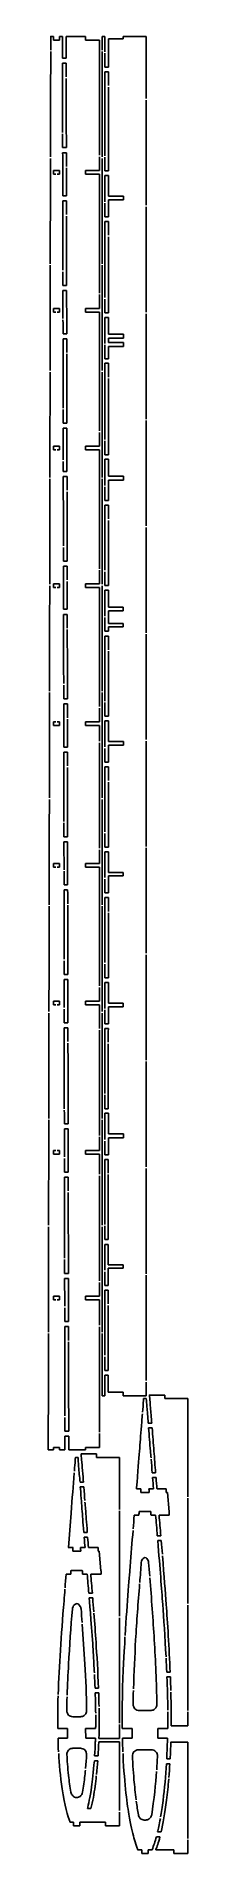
# Model space of a CAD drawing. Header units: millimetres. Extents: x 5 to 96, y -1196 to -5.
import ezdxf

# ---------------------------------------------------------------- set-up
doc = ezdxf.new("R2010")
doc.units = ezdxf.units.MM
doc.layers.get('0').update_dxf_attribs({"linetype": 'CONTINUOUS'})

msp = doc.modelspace()

# ---------------------------------------------------------------- linework, layer by layer
for p, q in [((8.3, -5), (6.4, -5)), ((8.3, -7.5), (8.3, -5)), ((12.2, -7.5), (8.3, -7.5)), ((14.1, -5), (12.2, -5)), ((12.2, -5), (12.2, -7.5)), ((14.1, -19.2), (14.1, -5)), ((29.3, -5), (16.5, -5)), ((16.5, -5), (16.6, -19.2)), ((29.3, -7.5), (29.3, -5)), ((38.3, -7.5), (29.3, -7.5)), ((38.3, -82.9), (38.3, -7.5)), ((40.2, -5), (41.9, -5)), ((41.9, -15.1), (41.9, -5)), ((54, -6.6), (44.2, -6.6)), ((44.2, -6.6), (44.2, -25.1)), ((54, -5), (69.1, -5)), ((54, -5), (54, -6.6)), ((69.1, -45.7), (69.1, -5)), ((16.6, -19.2), (14.1, -19.2)), ((14.1, -22.5), (16.6, -22.5)), ((41.9, -25.1), (41.9, -16.1)), ((44.2, -25.1), (41.9, -25.1)), ((41.9, -28.2), (44.2, -28.2)), ((44.2, -28.2), (44.2, -37.2)), ((44.2, -38.2), (44.2, -93.2)), ((69.1, -115.7), (69.1, -46.7)), ((16.7, -77.9), (14.2, -77.9)), ((14.2, -81.2), (16.7, -81.2)), ((16.7, -81.2), (16.7, -90.2)), ((8.3, -92.9), (12.2, -92.9)), ((8.3, -95.3), (8.3, -92.9)), ((12.2, -92.9), (12.2, -95.3)), ((16.7, -91.2), (16.7, -109.5)), ((29.3, -95.3), (29.3, -92.9)), ((29.3, -92.9), (38.3, -92.9)), ((38.3, -92.9), (38.3, -83.9)), ((44.2, -93.2), (41.9, -93.2)), ((9.7, -95.3), (8.3, -95.3)), ((12.2, -95.3), (10.7, -95.3)), ((38.3, -95.3), (29.3, -95.3)), ((38.3, -173.2), (38.3, -95.3)), ((41.8, -113.3), (41.8, -96.2)), ((41.8, -96.2), (44.3, -96.2)), ((44.3, -96.2), (44.3, -109.7)), ((16.7, -109.5), (14.3, -109.5)), ((14.3, -112.8), (16.7, -112.8)), ((41.8, -123.3), (41.8, -114.3)), ((44.3, -109.7), (54.1, -109.7)), ((54.1, -112.2), (44.3, -112.2)), ((44.3, -112.2), (44.3, -123.3)), ((54.1, -109.7), (54.1, -112.2)), ((69.1, -185.7), (69.1, -116.7)), ((44.3, -123.3), (41.8, -123.3)), ((41.9, -126.3), (44.2, -126.3)), ((16.8, -168.2), (14.4, -168.2)), ((14.4, -171.5), (16.8, -171.5)), ((38.3, -183.2), (38.3, -174.2)), ((8.3, -185.6), (8.3, -183.2)), ((8.3, -183.2), (12.2, -183.2)), ((9.7, -185.6), (8.3, -185.6)), ((12.2, -185.6), (10.7, -185.6)), ((12.2, -183.2), (12.2, -185.6)), ((29.3, -185.6), (29.3, -183.2)), ((29.3, -183.2), (38.3, -183.2)), ((38.3, -185.6), (29.3, -185.6)), ((38.3, -263.5), (38.3, -185.6)), ((41.8, -206.2), (41.8, -189.1)), ((41.8, -189.1), (44.3, -189.1)), ((44.2, -186.1), (41.9, -186.1)), ((44.3, -189.1), (44.3, -200.2)), ((69.1, -255.7), (69.1, -186.7)), ((16.9, -199.8), (14.5, -199.8)), ((44.3, -200.2), (54.1, -200.2)), ((54.1, -200.2), (54.1, -202.7)), ((14.5, -203.1), (16.9, -203.1)), ((41.8, -216.2), (41.8, -207.2)), ((54.1, -202.7), (44.3, -202.7)), ((44.3, -202.7), (44.3, -205.6)), ((44.3, -205.6), (54.1, -205.6)), ((54.1, -208.1), (44.3, -208.1)), ((44.3, -208.1), (44.3, -216.2)), ((54.1, -205.6), (54.1, -208.1)), ((44.3, -216.2), (41.8, -216.2)), ((41.9, -219.2), (44.2, -219.2)), ((17, -258.5), (14.6, -258.5)), ((14.6, -273.4), (14.6, -261.8)), ((14.6, -261.8), (17, -261.8)), ((17, -261.8), (17, -273.4)), ((69.1, -325.7), (69.1, -256.7)), ((8.3, -275.9), (8.3, -273.5)), ((8.3, -273.5), (12.2, -273.5)), ((12.2, -273.5), (12.2, -275.9)), ((14.6, -275.9), (14.6, -273.4)), ((17, -273.4), (17, -275.9)), ((29.3, -275.9), (29.3, -273.5)), ((29.3, -273.5), (38.3, -273.5)), ((38.3, -273.5), (38.3, -264.5)), ((9.7, -275.9), (8.3, -275.9)), ((12.2, -275.9), (10.7, -275.9)), ((14.6, -282.5), (14.6, -275.9)), ((14.6, -290.1), (14.6, -283.5)), ((17, -275.9), (17, -290.1)), ((38.3, -275.9), (29.3, -275.9)), ((38.3, -353.8), (38.3, -275.9)), ((41.8, -299.2), (41.8, -282.1)), ((41.8, -282.1), (44.3, -282.1)), ((44.2, -279.1), (41.9, -279.1)), ((44.3, -282.1), (44.3, -293.2)), ((17, -290.1), (14.6, -290.1)), ((14.6, -293.4), (17.1, -293.4)), ((44.3, -293.2), (54.1, -293.2)), ((54.1, -295.7), (44.3, -295.7)), ((44.3, -295.7), (44.3, -309.2)), ((54.1, -293.2), (54.1, -295.7)), ((41.8, -309.2), (41.8, -300.2)), ((44.3, -309.2), (41.8, -309.2)), ((41.9, -312.2), (44.2, -312.2)), ((69.1, -395.7), (69.1, -326.7)), ((17.2, -348.8), (14.7, -348.8)), ((14.8, -380.4), (14.7, -352.1)), ((14.7, -352.1), (17.2, -352.1)), ((38.3, -363.8), (38.3, -354.8)), ((8.3, -363.8), (12.2, -363.8)), ((8.3, -366.2), (8.3, -363.8)), ((9.7, -366.2), (8.3, -366.2)), ((12.2, -366.2), (10.7, -366.2)), ((12.2, -363.8), (12.2, -366.2)), ((29.3, -366.2), (29.3, -363.8)), ((29.3, -363.8), (38.3, -363.8)), ((38.3, -366.2), (29.3, -366.2)), ((38.3, -444.1), (38.3, -366.2)), ((44.2, -364.8), (41.9, -364.8)), ((41.9, -384.8), (41.9, -367.9)), ((41.9, -367.9), (44.2, -367.9)), ((44.2, -367.9), (44.2, -379)), ((17.2, -380.4), (14.8, -380.4)), ((44.2, -379), (54, -379)), ((54, -379), (54, -381.3)), ((14.8, -383.7), (17.2, -383.7)), ((41.9, -394.8), (41.9, -385.8)), ((54, -381.3), (44.2, -381.3)), ((44.2, -381.3), (44.2, -389.6)), ((44.2, -389.6), (54, -389.6)), ((54, -391.8), (44.2, -391.8)), ((44.2, -391.8), (44.2, -394.8)), ((54, -389.6), (54, -391.8)), ((44.2, -394.8), (41.9, -394.8)), ((41.9, -397.9), (44.2, -397.9)), ((69.1, -465.7), (69.1, -396.7)), ((17.3, -439.1), (14.9, -439.1)), ((14.9, -442.4), (17.3, -442.4)), ((38.3, -454.1), (38.3, -445.1)), ((44.2, -450.5), (41.9, -450.5)), ((8.3, -456.5), (8.3, -454.1)), ((8.3, -454.1), (9.7, -454.1)), ((12.2, -456.5), (8.3, -456.5)), ((10.7, -454.1), (12.2, -454.1)), ((12.2, -454.1), (12.2, -456.5)), ((29.3, -456.5), (29.3, -454.1)), ((29.3, -454.1), (38.3, -454.1)), ((38.3, -456.5), (29.3, -456.5)), ((38.3, -466.9), (38.3, -456.5)), ((41.8, -453.5), (44.3, -453.5)), ((41.8, -470.6), (41.8, -453.5)), ((44.3, -453.5), (44.3, -467)), ((17.4, -470.7), (14.9, -470.7)), ((14.9, -474), (17.4, -474)), ((38.3, -536.9), (38.3, -467.9)), ((41.8, -480.6), (41.8, -471.6)), ((44.3, -467), (54.1, -467)), ((54.1, -469.5), (44.3, -469.5)), ((44.3, -469.5), (44.3, -480.6)), ((54.1, -467), (54.1, -469.5)), ((69.1, -535.7), (69.1, -466.7)), ((44.3, -480.6), (41.8, -480.6)), ((41.9, -483.6), (44.2, -483.6)), ((17.5, -529.4), (15, -529.4)), ((15, -532.7), (17.5, -532.7)), ((17.5, -532.7), (17.5, -561)), ((8.3, -549.3), (8.3, -546.9)), ((8.3, -546.9), (12.2, -546.9)), ((12.2, -546.9), (12.2, -549.3)), ((29.3, -549.3), (29.3, -546.9)), ((29.3, -546.9), (38.3, -546.9)), ((38.3, -546.9), (38.3, -537.9)), ((44.2, -536.2), (41.9, -536.2)), ((41.9, -556.2), (41.9, -539.3)), ((41.9, -539.3), (44.2, -539.3)), ((44.2, -539.3), (44.2, -552.8)), ((69.1, -605.7), (69.1, -536.7)), ((9.7, -549.3), (8.3, -549.3)), ((12.2, -549.3), (10.7, -549.3)), ((38.3, -549.3), (29.3, -549.3)), ((38.3, -627.2), (38.3, -549.3)), ((41.9, -566.2), (41.9, -557.2)), ((44.2, -552.8), (54, -552.8)), ((54, -555.1), (44.2, -555.1)), ((44.2, -555.1), (44.2, -566.2)), ((54, -552.8), (54, -555.1)), ((17.5, -561), (15.1, -561)), ((15.1, -564.3), (17.5, -564.3)), ((44.2, -566.2), (41.9, -566.2)), ((41.9, -569.3), (44.2, -569.3)), ((69.1, -675.7), (69.1, -606.7)), ((17.6, -619.7), (15.2, -619.7)), ((15.2, -623), (17.7, -623)), ((17.7, -623), (17.7, -651.3)), ((38.3, -637.2), (38.3, -628.2)), ((44.2, -621.9), (41.9, -621.9)), ((41.9, -625), (44.2, -625)), ((44.2, -625), (44.2, -638.5)), ((8.3, -637.2), (12.2, -637.2)), ((8.3, -639.6), (8.3, -637.2)), ((9.7, -639.6), (8.3, -639.6)), ((12.2, -639.6), (10.7, -639.6)), ((12.2, -637.2), (12.2, -639.6)), ((29.3, -639.6), (29.3, -637.2)), ((29.3, -637.2), (38.3, -637.2)), ((38.3, -639.6), (29.3, -639.6)), ((38.3, -655.1), (38.3, -639.6)), ((44.2, -638.5), (54, -638.5)), ((54, -640.8), (44.2, -640.8)), ((44.2, -640.8), (44.2, -651.9)), ((54, -638.5), (54, -640.8)), ((17.7, -651.3), (15.3, -651.3)), ((15.3, -654.6), (17.7, -654.6)), ((44.2, -651.9), (41.9, -651.9)), ((38.3, -725.1), (38.3, -656.1)), ((41.9, -655), (44.2, -655)), ((69.1, -745.7), (69.1, -676.7)), ((41.8, -710.6), (44.3, -710.6)), ((44.1, -707.6), (41.9, -707.6)), ((44.3, -710.6), (44.3, -724.1)), ((17.8, -717.6), (15.4, -717.6)), ((15.4, -720.9), (17.8, -720.9)), ((17.8, -720.9), (17.9, -749.2)), ((38.3, -735.1), (38.3, -726.1)), ((44.3, -724.1), (54.1, -724.1)), ((54.1, -724.1), (54.1, -726.6)), ((8.3, -737.5), (8.3, -735.1)), ((8.3, -735.1), (9.7, -735.1)), ((12.2, -737.5), (8.3, -737.5)), ((10.7, -735.1), (12.2, -735.1)), ((12.2, -735.1), (12.2, -737.5)), ((29.3, -737.5), (29.3, -735.1)), ((29.3, -735.1), (38.3, -735.1)), ((38.3, -737.5), (29.3, -737.5)), ((38.3, -750.5), (38.3, -737.5)), ((44.3, -737.8), (41.8, -737.8)), ((54.1, -726.6), (44.3, -726.6)), ((44.3, -726.6), (44.3, -737.8)), ((17.9, -749.2), (15.4, -749.2)), ((41.9, -740.8), (44.1, -740.8)), ((69.1, -815.7), (69.1, -746.7)), ((15.4, -752.5), (17.9, -752.5)), ((38.3, -820.5), (38.3, -751.5)), ((44.1, -793.4), (41.9, -793.4)), ((41.9, -813.4), (41.9, -796.5)), ((41.9, -796.5), (44.1, -796.5)), ((44.1, -796.5), (44.1, -810)), ((18, -815.5), (15.5, -815.5)), ((15.5, -818.8), (18, -818.8)), ((18, -818.8), (18.1, -847.1)), ((38.3, -830.5), (38.3, -821.5)), ((41.9, -823.4), (41.9, -814.4)), ((44.1, -810), (54, -810)), ((54, -812.2), (44.1, -812.2)), ((44.1, -812.2), (44.1, -823.4)), ((54, -810), (54, -812.2)), ((69.1, -885.7), (69.1, -816.7)), ((8.3, -832.9), (8.3, -830.5)), ((8.3, -830.5), (12.2, -830.5)), ((9.7, -832.9), (8.3, -832.9)), ((12.2, -832.9), (10.7, -832.9)), ((12.2, -830.5), (12.2, -832.9)), ((29.3, -832.9), (29.3, -830.5)), ((29.3, -830.5), (38.3, -830.5)), ((38.3, -832.9), (29.3, -832.9)), ((38.3, -849.5), (38.3, -832.9)), ((44.1, -823.4), (41.9, -823.4)), ((41.9, -826.5), (44.1, -826.5)), ((18.1, -847.1), (15.6, -847.1)), ((15.6, -850.4), (18.1, -850.4)), ((38.3, -919.5), (38.3, -850.5)), ((44.1, -879.1), (41.9, -879.1)), ((41.9, -895.7), (41.9, -882.2)), ((41.9, -882.2), (44.1, -882.2)), ((44.1, -882.2), (44.1, -893.3)), ((69.1, -895.7), (69.1, -886.7)), ((40.2, -895.7), (41.9, -895.7)), ((44.1, -893.3), (54, -893.3)), ((54, -893.3), (54, -895.7)), ((54, -895.7), (69.1, -895.7)), ((69.1, -897.6), (67.4, -897.6)), ((71.1, -895.2), (81.3, -895.2)), ((81.3, -897.6), (81.3, -895.2)), ((96.3, -897.6), (81.3, -897.6)), ((96.3, -961.9), (96.3, -897.6)), ((72.6, -913.7), (70.4, -913.7)), ((70.6, -916.8), (72.9, -916.8)), ((18.2, -918.9), (15.7, -918.9)), ((15.7, -931.2), (15.7, -922.2)), ((15.7, -922.2), (18.2, -922.2)), ((18.2, -922.2), (18.2, -931.2)), ((38.3, -929.5), (38.3, -920.5)), ((4.8, -931.2), (8.3, -931.2)), ((8.3, -931.2), (8.3, -929.5)), ((8.3, -929.5), (12.2, -929.5)), ((12.2, -929.5), (12.2, -931.2)), ((12.2, -931.2), (15.7, -931.2)), ((18.2, -931.2), (29.3, -931.2)), ((24.3, -936.2), (22.6, -936.2)), ((26.4, -933.8), (36.5, -933.8)), ((29.3, -931.2), (29.3, -929.5)), ((29.3, -929.5), (38.3, -929.5)), ((36.5, -936.2), (36.5, -933.8)), ((51.5, -936.2), (36.5, -936.2)), ((51.5, -970.2), (51.5, -936.2)), ((27.8, -952.3), (25.6, -952.3)), ((75.2, -946.2), (73, -946.2)), ((73.2, -949.3), (75.5, -949.3)), ((25.8, -955.4), (28.1, -955.4)), ((62.6, -956.6), (65.6, -956.6)), ((65.4, -959), (71, -959)), ((70.8, -956.6), (73.8, -956.6)), ((76.1, -956.6), (82.1, -956.6)), ((82.1, -956.6), (82.1, -959)), ((82.1, -959), (83, -959)), ((83, -959), (84, -971.7)), ((96.3, -1031.9), (96.3, -962.9)), ((51.5, -1040.2), (51.5, -971.2)), ((64.2, -973.9), (61.2, -973.9)), ((72, -971.5), (64.4, -971.5)), ((75.2, -973.9), (72.2, -973.9)), ((84.1, -973.9), (77.5, -973.9)), ((84, -971.7), (84.1, -971.7)), ((84.1, -971.7), (84.1, -973.9)), ((30.4, -985.3), (28.1, -985.3)), ((78.6, -987.4), (76.3, -987.4)), ((17.9, -995.2), (21, -995.2)), ((20.8, -997.6), (26.1, -997.6)), ((25.9, -995.2), (28.9, -995.2)), ((28.4, -988.4), (30.6, -988.4)), ((31.2, -995.2), (37.4, -995.2)), ((37.4, -995.2), (37.4, -997.6)), ((37.4, -997.6), (38.2, -997.6)), ((38.2, -997.6), (39.2, -1010.3)), ((76.6, -990.6), (78.8, -990.6)), ((27.1, -1010.2), (19.7, -1010.2)), ((39.2, -1010.3), (39.4, -1010.3)), ((39.4, -1010.3), (39.4, -1012.5)), ((19.5, -1012.5), (16.5, -1012.5)), ((30.3, -1012.5), (27.3, -1012.5)), ((39.4, -1012.5), (32.6, -1012.5)), ((33.7, -1025.1), (31.4, -1025.1)), ((31.6, -1028.2), (33.9, -1028.2)), ((96.3, -1101.9), (96.3, -1032.9)), ((51.5, -1110.2), (51.5, -1041.2)), ((84.7, -1076.7), (82.5, -1076.7)), ((82.6, -1079.8), (84.9, -1079.8)), ((37.7, -1087.3), (35.5, -1087.3)), ((35.6, -1090.4), (37.9, -1090.4)), ((26, -1106), (20.8, -1106)), ((72.1, -1101.9), (64.4, -1101.9)), ((96.3, -1111.9), (96.3, -1102.9)), ((11, -1113.7), (17.5, -1113.7)), ((17.5, -1113.7), (17.5, -1120.1)), ((29.4, -1120.1), (29.3, -1113.7)), ((29.3, -1113.7), (35.8, -1113.7)), ((51.5, -1120.2), (51.5, -1111.2)), ((53.3, -1113.7), (59.8, -1113.7)), ((59.8, -1113.7), (59.8, -1120.1)), ((76.6, -1120.1), (76.6, -1113.7)), ((76.6, -1113.7), (83.1, -1113.7)), ((85.4, -1111.9), (96.3, -1111.9)), ((17.5, -1120.1), (11.2, -1120.1)), ((20.9, -1126.7), (25.9, -1126.7)), ((35.7, -1120.1), (29.4, -1120.1)), ((51.5, -1122.5), (37.9, -1122.5)), ((38, -1120.2), (51.5, -1120.2)), ((51.5, -1167.5), (51.5, -1122.5)), ((59.8, -1120.1), (53.4, -1120.1)), ((63.9, -1127.7), (72.5, -1127.7)), ((83, -1120.1), (76.6, -1120.1)), ((96.3, -1122.6), (85.2, -1122.6)), ((96.3, -1185.7), (96.3, -1122.6)), ((35, -1134.9), (37.2, -1134.9)), ((37.5, -1131.7), (35.2, -1131.7)), ((82.3, -1136.8), (84.5, -1136.8)), ((84.7, -1133.6), (82.5, -1133.6)), ((32.8, -1166.2), (30.5, -1166.2)), ((19.1, -1175), (21.4, -1175)), ((21.4, -1175), (21.4, -1177.5)), ((25.5, -1177.5), (21.4, -1177.5)), ((25.5, -1177.5), (25.5, -1175)), ((25.5, -1175), (42.4, -1175)), ((42.4, -1175), (42.4, -1177.5)), ((51.5, -1177.5), (42.4, -1177.5)), ((51.5, -1177.5), (51.5, -1168.5)), ((68.7, -1173.7), (67.7, -1173.7)), ((75.7, -1184.8), (78, -1184.8)), ((78.8, -1181.5), (76.5, -1181.5)), ((96.3, -1195.7), (96.3, -1186.7)), ((63.5, -1193.2), (66.1, -1193.2)), ((66.1, -1193.2), (66.1, -1195.7)), ((70.3, -1195.7), (66.1, -1195.7)), ((70.3, -1195.7), (70.3, -1193.2)), ((70.3, -1193.2), (72.9, -1193.2)), ((75.3, -1193.2), (87.1, -1193.2)), ((87.1, -1193.2), (87.1, -1195.7)), ((96.3, -1195.7), (87.1, -1195.7))]:
    msp.add_line(p, q)
for points, knots in [([(6.4, -5), (6.4, -5), (6.4, -5), (6.4, -5), (6.4, -8), (6.4, -11), (6.4, -14)], [0.0449801, 0.0449801, 0.0449801, 0.0449801, 0.0499897, 0.0499897, 0.0499897, 0.9414156, 0.9414156, 0.9414156, 0.9414156]), ([(40.2, -5), (40.2, -5), (40.2, -5.1), (40.2, -5.1), (40.2, -8.1), (40.2, -11), (40.2, -14)], [0.0439874, 0.0439874, 0.0439874, 0.0439874, 0.0499835, 0.0499835, 0.0499835, 0.9382789, 0.9382789, 0.9382789, 0.9382789]), ([(14.2, -67.9), (14.2, -62), (14.2, -56.1), (14.2, -50.2), (14.2, -40.9), (14.2, -31.7), (14.1, -22.5)], [1.005989, 1.005989, 1.005989, 1.005989, 2.775811, 2.775811, 2.775811, 5.547654, 5.547654, 5.547654, 5.547654]), ([(16.6, -32.5), (16.6, -38.4), (16.6, -44.3), (16.6, -50.2), (16.6, -59.4), (16.6, -68.6), (16.7, -77.9)], [1.005989, 1.005989, 1.005989, 1.005989, 2.774303, 2.774303, 2.774303, 5.547654, 5.547654, 5.547654, 5.547654]), ([(14.3, -109.5), (14.3, -104.8), (14.3, -100.1), (14.3, -95.3), (14.3, -90.6), (14.3, -85.9), (14.2, -81.2)], [0.005989, 0.005989, 0.005989, 0.005989, 1.42217, 1.42217, 1.42217, 2.838549, 2.838549, 2.838549, 2.838549]), ([(14.4, -158.2), (14.4, -152.3), (14.4, -146.4), (14.4, -140.5), (14.3, -131.2), (14.3, -122), (14.3, -112.8)], [1.005989, 1.005989, 1.005989, 1.005989, 2.776256, 2.776256, 2.776256, 5.549154, 5.549154, 5.549154, 5.549154]), ([(16.7, -122.8), (16.7, -128.7), (16.8, -134.6), (16.8, -140.5), (16.8, -149.7), (16.8, -158.9), (16.8, -168.2)], [1.005989, 1.005989, 1.005989, 1.005989, 2.775186, 2.775186, 2.775186, 5.547654, 5.547654, 5.547654, 5.547654]), ([(16.8, -171.5), (16.8, -176.2), (16.8, -180.9), (16.9, -185.6), (16.9, -190.4), (16.9, -195.1), (16.9, -199.8)], [0.005989, 0.005989, 0.005989, 0.005989, 1.422107, 1.422107, 1.422107, 2.838549, 2.838549, 2.838549, 2.838549]), ([(14.5, -248.5), (14.5, -242.6), (14.5, -236.7), (14.5, -230.8), (14.5, -221.6), (14.5, -212.3), (14.5, -203.1)], [1.005989, 1.005989, 1.005989, 1.005989, 2.776487, 2.776487, 2.776487, 5.547654, 5.547654, 5.547654, 5.547654]), ([(16.9, -213.1), (16.9, -219), (16.9, -224.9), (16.9, -230.8), (17, -240), (17, -249.3), (17, -258.5)], [1.005989, 1.005989, 1.005989, 1.005989, 2.775721, 2.775721, 2.775721, 5.547654, 5.547654, 5.547654, 5.547654]), ([(14.7, -338.8), (14.7, -332.9), (14.7, -327), (14.7, -321.1), (14.7, -311.9), (14.6, -302.6), (14.6, -293.4)], [1.005989, 1.005989, 1.005989, 1.005989, 2.776591, 2.776591, 2.776591, 5.547654, 5.547654, 5.547654, 5.547654]), ([(17.1, -303.4), (17.1, -309.3), (17.1, -315.2), (17.1, -321.1), (17.1, -330.3), (17.1, -339.6), (17.2, -348.8)], [1.005989, 1.005989, 1.005989, 1.005989, 2.776037, 2.776037, 2.776037, 5.547654, 5.547654, 5.547654, 5.547654]), ([(17.2, -362.1), (17.2, -363.5), (17.2, -364.9), (17.2, -366.2), (17.2, -371), (17.2, -375.7), (17.2, -380.4)], [1.005989, 1.005989, 1.005989, 1.005989, 1.422195, 1.422195, 1.422195, 2.838549, 2.838549, 2.838549, 2.838549]), ([(14.9, -429.1), (14.9, -423.2), (14.8, -417.3), (14.8, -411.4), (14.8, -402.2), (14.8, -392.9), (14.8, -383.7)], [1.00599, 1.00599, 1.00599, 1.00599, 2.776639, 2.776639, 2.776639, 5.547654, 5.547654, 5.547654, 5.547654]), ([(17.2, -393.7), (17.2, -399.6), (17.3, -405.5), (17.3, -411.4), (17.3, -420.6), (17.3, -429.9), (17.3, -439.1)], [1.005989, 1.005989, 1.005989, 1.005989, 2.776295, 2.776295, 2.776295, 5.547654, 5.547654, 5.547654, 5.547654]), ([(5.6, -435), (5.6, -459.3), (5.5, -475), (5.5, -478.7), (5.5, -487.1), (5.5, -495.5), (5.5, -504)], [47.2803, 47.2803, 47.2803, 47.2803, 60.932021, 60.932021, 60.932021, 91.833257, 91.833257, 91.833257, 91.833257]), ([(40.2, -435), (40.2, -441.8), (40.2, -448.4), (40.2, -455), (40.2, -471.4), (40.2, -487.7), (40.2, -504)], [38.786769, 38.786769, 38.786769, 38.786769, 40.666702, 40.666702, 40.666702, 45.309886, 45.309886, 45.309886, 45.309886]), ([(15, -519.4), (15, -513.5), (15, -507.6), (15, -501.7), (15, -492.5), (15, -483.2), (14.9, -474)], [1.00599, 1.00599, 1.00599, 1.00599, 2.776651, 2.776651, 2.776651, 5.547654, 5.547654, 5.547654, 5.547654]), ([(17.4, -484), (17.4, -489.9), (17.4, -495.8), (17.4, -501.7), (17.5, -510.9), (17.5, -520.2), (17.5, -529.4)], [1.005989, 1.005989, 1.005989, 1.005989, 2.77648, 2.77648, 2.77648, 5.547654, 5.547654, 5.547654, 5.547654]), ([(44.2, -493.6), (44.2, -499), (44.2, -504.5), (44.2, -509.9), (44.2, -518.7), (44.2, -527.4), (44.2, -536.2)], [1.006, 1.006, 1.006, 1.006, 2.635306, 2.635306, 2.635306, 5.265429, 5.265429, 5.265429, 5.265429]), ([(5.5, -505), (5.5, -515.1), (5.4, -525.2), (5.4, -535.3), (5.4, -549), (5.4, -561.9), (5.4, -574)], [93.0529, 93.0529, 93.0529, 93.0529, 130.110572, 130.110572, 130.110572, 180.630681, 180.630681, 180.630681, 180.630681]), ([(15.1, -551), (15.1, -549.6), (15.1, -548.2), (15.1, -546.8), (15.1, -542.1), (15.1, -537.4), (15, -532.7)], [1.00599, 1.00599, 1.00599, 1.00599, 1.422255, 1.422255, 1.422255, 2.838549, 2.838549, 2.838549, 2.838549]), ([(41.9, -611.9), (41.9, -606.5), (41.9, -601.1), (41.9, -595.6), (41.9, -586.9), (41.9, -578.1), (41.9, -569.3)], [1.006, 1.006, 1.006, 1.006, 2.634961, 2.634961, 2.634961, 5.265429, 5.265429, 5.265429, 5.265429]), ([(17.6, -574.3), (17.6, -580.2), (17.6, -586.1), (17.6, -592), (17.6, -601.2), (17.6, -610.5), (17.6, -619.7)], [1.005989, 1.005989, 1.005989, 1.005989, 2.776584, 2.776584, 2.776584, 5.547654, 5.547654, 5.547654, 5.547654]), ([(44.2, -579.3), (44.2, -584.8), (44.2, -590.2), (44.2, -595.6), (44.2, -604.4), (44.2, -613.2), (44.2, -621.9)], [1.006, 1.006, 1.006, 1.006, 2.635125, 2.635125, 2.635125, 5.265429, 5.265429, 5.265429, 5.265429]), ([(41.9, -641.9), (41.9, -640.8), (41.9, -639.6), (41.9, -638.5), (41.9, -634), (41.9, -629.5), (41.9, -625)], [1.006, 1.006, 1.006, 1.006, 1.349875, 1.349875, 1.349875, 2.694, 2.694, 2.694, 2.694]), ([(17.7, -664.6), (17.7, -671.8), (17.8, -678.9), (17.8, -686.1), (17.8, -696.6), (17.8, -707.1), (17.8, -717.6)], [1.005989, 1.005989, 1.005989, 1.005989, 3.157195, 3.157195, 3.157195, 6.308954, 6.308954, 6.308954, 6.308954]), ([(41.9, -697.6), (41.9, -692.2), (41.9, -686.8), (41.9, -681.4), (41.9, -672.6), (41.9, -663.8), (41.9, -655)], [1.005614, 1.005614, 1.005614, 1.005614, 2.633283, 2.633283, 2.633283, 5.264568, 5.264568, 5.264568, 5.264568]), ([(44.1, -665), (44.1, -670.5), (44.1, -675.9), (44.1, -681.3), (44.1, -690.1), (44.1, -698.9), (44.1, -707.6)], [1.006001, 1.006001, 1.006001, 1.006001, 2.634733, 2.634733, 2.634733, 5.267511, 5.267511, 5.267511, 5.267511]), ([(41.8, -727.8), (41.8, -726.6), (41.8, -725.4), (41.8, -724.2), (41.8, -719.7), (41.8, -715.2), (41.8, -710.7), (41.8, -710.7), (41.8, -710.7), (41.8, -710.6)], [0.993999, 0.993999, 0.993999, 0.993999, 1.34978, 1.34978, 1.34978, 2.7, 2.7, 2.7, 2.705999, 2.705999, 2.705999, 2.705999]), ([(15.4, -739.2), (15.4, -737.8), (15.4, -736.5), (15.4, -735.1), (15.4, -730.3), (15.4, -725.6), (15.4, -720.9)], [1.00599, 1.00599, 1.00599, 1.00599, 1.422255, 1.422255, 1.422255, 2.838549, 2.838549, 2.838549, 2.838549]), ([(41.8, -737.8), (41.8, -737.7), (41.8, -737.7), (41.8, -737.7), (41.8, -734.7), (41.8, -731.7), (41.8, -728.8)], [-0.0060007, -0.0060007, -0.0060007, -0.0060007, 0, 0, 0, 0.8939993, 0.8939993, 0.8939993, 0.8939993]), ([(41.9, -783.4), (41.9, -777.9), (41.9, -772.5), (41.9, -767.1), (41.9, -759.6), (41.9, -749.7), (41.9, -740.8)], [1.006001, 1.006001, 1.006001, 1.006001, 2.633554, 2.633554, 2.633554, 4.879863, 4.879863, 4.879863, 4.879863]), ([(15.5, -805.5), (15.5, -798.4), (15.5, -791.2), (15.5, -784), (15.5, -773.5), (15.4, -763), (15.4, -752.5)], [1.00599, 1.00599, 1.00599, 1.00599, 3.157238, 3.157238, 3.157238, 6.308953, 6.308953, 6.308953, 6.308953]), ([(44.1, -750.8), (44.1, -756.2), (44.1, -761.6), (44.1, -767), (44.1, -775.8), (44.1, -784.6), (44.1, -793.4)], [1.006001, 1.006001, 1.006001, 1.006001, 2.634096, 2.634096, 2.634096, 5.265429, 5.265429, 5.265429, 5.265429]), ([(17.9, -762.5), (17.9, -769.7), (17.9, -776.9), (17.9, -784), (18, -794.5), (18, -805), (18, -815.5)], [1.005989, 1.005989, 1.005989, 1.005989, 3.157226, 3.157226, 3.157226, 6.308954, 6.308954, 6.308954, 6.308954]), ([(41.9, -869.1), (41.9, -863.6), (41.9, -858.2), (41.9, -852.8), (41.9, -844), (41.9, -835.2), (41.9, -826.5)], [1.006001, 1.006001, 1.006001, 1.006001, 2.633388, 2.633388, 2.633388, 5.265429, 5.265429, 5.265429, 5.265429]), ([(44.1, -836.5), (44.1, -841.9), (44.1, -847.3), (44.1, -852.7), (44.1, -861.5), (44.1, -870.3), (44.1, -879.1)], [1.006001, 1.006001, 1.006001, 1.006001, 2.63389, 2.63389, 2.63389, 5.265429, 5.265429, 5.265429, 5.265429]), ([(4.9, -855), (4.9, -877.8), (4.8, -902.9), (4.8, -931.1), (4.8, -931.2), (4.8, -931.2), (4.8, -931.2)], [596.445314, 596.445314, 596.445314, 596.445314, 670.176526, 670.176526, 670.176526, 670.220313, 670.220313, 670.220313, 670.220313]), ([(15.7, -908.9), (15.7, -900.8), (15.7, -892.7), (15.6, -884.7), (15.6, -873.3), (15.6, -861.8), (15.6, -850.4)], [1.00599, 1.00599, 1.00599, 1.00599, 3.429659, 3.429659, 3.429659, 6.853758, 6.853758, 6.853758, 6.853758]), ([(40.2, -855), (40.2, -868.6), (40.2, -882.1), (40.2, -895.6), (40.2, -895.6), (40.2, -895.7), (40.2, -895.7)], [78.578813, 78.578813, 78.578813, 78.578813, 82.426802, 82.426802, 82.426802, 82.432488, 82.432488, 82.432488, 82.432488]), ([(18.1, -860.4), (18.1, -868.5), (18.1, -876.6), (18.1, -884.7), (18.1, -896.1), (18.2, -907.5), (18.2, -918.9)], [1.005989, 1.005989, 1.005989, 1.005989, 3.429545, 3.429545, 3.429545, 6.853759, 6.853759, 6.853759, 6.853759]), ([(67.4, -897.6), (67.4, -897.6), (67.4, -897.6), (67.3, -897.6), (67.3, -897.8), (67.3, -898.1), (67.3, -898.3), (67, -902.1), (66.9, -903.8), (66.6, -906.5)], [0.2765373, 0.2765373, 0.2765373, 0.2765373, 0.2806434, 0.2806434, 0.2806434, 0.3299287, 0.3299287, 0.3299287, 1.036557, 1.036557, 1.036557, 1.036557]), ([(70.4, -913.7), (70, -909.6), (69.7, -905.6), (69.5, -903.1), (69.3, -900.8), (69.2, -899.1), (69.1, -897.6), (69.1, -897.6), (69.1, -897.6), (69.1, -897.6)], [0.041121, 0.041121, 0.041121, 0.041121, 1.262715, 1.262715, 1.262715, 2.460831, 2.460831, 2.460831, 2.475406, 2.475406, 2.475406, 2.475406]), ([(71.1, -895.2), (71.1, -895.2), (71.1, -895.2), (71.1, -895.2), (71.5, -899.8), (71.6, -900.8), (71.8, -903.7), (72, -906.2), (72.4, -910), (72.6, -913.7)], [0.04469, 0.04469, 0.04469, 0.04469, 0.051542, 0.051542, 0.051542, 1.488442, 1.488442, 1.488442, 2.801036, 2.801036, 2.801036, 2.801036]), ([(66.5, -907.5), (66.4, -908.9), (66.3, -910.5), (66.1, -912.7), (64.9, -927.7), (64.7, -930.7), (63, -952.5), (62.8, -953.9), (62.7, -955.2), (62.6, -956.5), (62.6, -956.5), (62.6, -956.6), (62.6, -956.6)], [1.119447, 1.119447, 1.119447, 1.119447, 1.444692, 1.444692, 1.444692, 3.652674, 3.652674, 3.652674, 3.789389, 3.789389, 3.789389, 3.791677, 3.791677, 3.791677, 3.791677]), ([(72.2, -936.3), (72.1, -934.8), (71.9, -933.4), (71.8, -932), (71.4, -926.9), (71, -921.9), (70.6, -916.8)], [1.098542, 1.098542, 1.098542, 1.098542, 1.529092, 1.529092, 1.529092, 3.049865, 3.049865, 3.049865, 3.049865]), ([(72.9, -916.8), (73.3, -921.9), (73.7, -926.9), (74.1, -932), (74.5, -936.7), (74.8, -941.5), (75.2, -946.2)], [0.044836, 0.044836, 0.044836, 0.044836, 1.570187, 1.570187, 1.570187, 2.996138, 2.996138, 2.996138, 2.996138]), ([(22.6, -936.2), (22.6, -936.2), (22.6, -936.2), (22.6, -936.2), (22.5, -936.8), (22.5, -937.4), (22.4, -938.2), (22.3, -940.3), (22.2, -941.6), (21.9, -945.2)], [0.2166355, 0.2166355, 0.2166355, 0.2166355, 0.2197445, 0.2197445, 0.2197445, 0.3124742, 0.3124742, 0.3124742, 0.5743923, 0.5743923, 0.5743923, 0.5743923]), ([(25.6, -952.3), (25.3, -948.9), (25, -945.5), (24.7, -942.1), (24.5, -939.3), (24.4, -937.6), (24.3, -936.2), (24.3, -936.2), (24.3, -936.2), (24.3, -936.2)], [0.049384, 0.049384, 0.049384, 0.049384, 1.078139, 1.078139, 1.078139, 1.901441, 1.901441, 1.901441, 1.91273, 1.91273, 1.91273, 1.91273]), ([(26.4, -933.8), (26.4, -933.8), (26.4, -933.9), (26.4, -933.9), (26.4, -934.7), (26.5, -936), (26.6, -937.5), (26.9, -940.4), (27, -941.7), (27.2, -944.7), (27.5, -947.5), (27.7, -950.4), (27.8, -952.3)], [0.0310227, 0.0310227, 0.0310227, 0.0310227, 0.0344517, 0.0344517, 0.0344517, 0.1596494, 0.1596494, 0.1596494, 0.398903, 0.398903, 0.398903, 0.6159563, 0.6159563, 0.6159563, 0.6159563]), ([(21.8, -946.2), (21, -955.7), (20.6, -961.9), (19.7, -972.7), (19.2, -979.8), (18.6, -987.4), (18, -995.1), (17.9, -995.2), (17.9, -995.2), (17.9, -995.2)], [0.598283, 0.598283, 0.598283, 0.598283, 1.290191, 1.290191, 1.290191, 1.739105, 1.739105, 1.739105, 1.740365, 1.740365, 1.740365, 1.740365]), ([(73.8, -956.6), (73.8, -956.6), (73.8, -956.5), (73.8, -956.5), (73.6, -954.3), (73.4, -951.9), (73.2, -949.3)], [3.3089934, 3.3089934, 3.3089934, 3.3089934, 3.3135461, 3.3135461, 3.3135461, 3.7757547, 3.7757547, 3.7757547, 3.7757547]), ([(75.5, -949.3), (75.7, -952), (75.9, -954.4), (76, -956.5), (76.1, -956.5), (76.1, -956.6), (76.1, -956.6)], [0.1014587, 0.1014587, 0.1014587, 0.1014587, 0.9345599, 0.9345599, 0.9345599, 0.9417982, 0.9417982, 0.9417982, 0.9417982]), ([(28.1, -985.3), (27.5, -978.2), (27.2, -974.2), (26.9, -969.8), (26.7, -966.9), (26.5, -964), (25.8, -955.4)], [0.126322, 0.126322, 0.126322, 0.126322, 2.360319, 2.360319, 2.360319, 3.853648, 3.853648, 3.853648, 3.853648]), ([(65.6, -956.6), (65.6, -957.4), (65.5, -958.1), (65.5, -958.9), (65.4, -958.9), (65.4, -958.9), (65.4, -959)], [1.4603248, 1.4603248, 1.4603248, 1.4603248, 1.7269752, 1.7269752, 1.7269752, 1.7346147, 1.7346147, 1.7346147, 1.7346147]), ([(71, -959), (71, -958.9), (71, -958.9), (71, -958.9), (70.9, -958.1), (70.8, -957.3), (70.8, -956.7), (70.8, -956.6), (70.8, -956.6), (70.8, -956.6)], [7.4952463, 7.4952463, 7.4952463, 7.4952463, 7.5063679, 7.5063679, 7.5063679, 7.9137767, 7.9137767, 7.9137767, 7.9328102, 7.9328102, 7.9328102, 7.9328102]), ([(28.8, -965.4), (28.9, -967), (29.1, -968.5), (29.2, -969.8), (29.5, -974.1), (29.8, -978.2), (30.4, -985.3)], [1.307561, 1.307561, 1.307561, 1.307561, 2.071649, 2.071649, 2.071649, 4.530804, 4.530804, 4.530804, 4.530804]), ([(61.2, -973.9), (61.2, -973.9), (61.2, -974), (61.2, -974), (60.9, -977.1), (60.7, -980), (60.5, -982.9)], [4.4733354, 4.4733354, 4.4733354, 4.4733354, 4.4757256, 4.4757256, 4.4757256, 4.8795294, 4.8795294, 4.8795294, 4.8795294]), ([(64.4, -971.5), (64.4, -971.6), (64.4, -971.6), (64.4, -971.6), (64.4, -972.3), (64.3, -973.1), (64.2, -973.9)], [2.1191133, 2.1191133, 2.1191133, 2.1191133, 2.1230558, 2.1230558, 2.1230558, 2.2802725, 2.2802725, 2.2802725, 2.2802725]), ([(72.2, -973.9), (72.2, -973.6), (72.1, -973.3), (72.1, -972.9), (72.1, -972.5), (72, -972), (72, -971.6), (72, -971.6), (72, -971.6), (72, -971.5)], [2.211859516, 2.211859516, 2.211859516, 2.211859516, 2.215103017, 2.215103017, 2.215103017, 2.21970419, 2.21970419, 2.21970419, 2.219893266, 2.219893266, 2.219893266, 2.219893266]), ([(76.3, -987.4), (75.9, -982.7), (75.6, -978.2), (75.2, -974), (75.2, -974), (75.2, -973.9), (75.2, -973.9)], [0.151442, 0.151442, 0.151442, 0.151442, 1.615644, 1.615644, 1.615644, 1.621973, 1.621973, 1.621973, 1.621973]), ([(77.5, -973.9), (77.5, -973.9), (77.5, -974), (77.5, -974), (77.8, -978.3), (78.2, -982.9), (78.6, -987.4)], [4.096044, 4.096044, 4.096044, 4.096044, 4.109409, 4.109409, 4.109409, 6.80009, 6.80009, 6.80009, 6.80009]), ([(60.4, -983.9), (59.7, -991.9), (59.1, -999.3), (58.5, -1007.6), (58.2, -1010.7), (56.5, -1031.3), (55.2, -1052.7)], [4.92651, 4.92651, 4.92651, 4.92651, 6.06136, 6.06136, 6.06136, 6.48581, 6.48581, 6.48581, 6.48581]), ([(21, -995.2), (20.9, -995.4), (20.9, -995.6), (20.9, -995.9), (20.9, -996.4), (20.8, -996.9), (20.8, -997.5), (20.8, -997.5), (20.8, -997.6), (20.8, -997.6)], [2.5449518, 2.5449518, 2.5449518, 2.5449518, 2.641039, 2.641039, 2.641039, 2.8494109, 2.8494109, 2.8494109, 2.8569086, 2.8569086, 2.8569086, 2.8569086]), ([(26.1, -997.6), (26.1, -997.6), (26.1, -997.5), (26.1, -997.5), (26, -996.8), (26, -996), (25.9, -995.2)], [3.3839812, 3.3839812, 3.3839812, 3.3839812, 3.3885917, 3.3885917, 3.3885917, 3.5494103, 3.5494103, 3.5494103, 3.5494103]), ([(28.9, -995.2), (28.9, -995.2), (28.9, -995.2), (28.9, -995.1), (28.7, -993.2), (28.6, -991), (28.4, -988.4)], [11.484237, 11.484237, 11.484237, 11.484237, 11.537812, 11.537812, 11.537812, 16.437235, 16.437235, 16.437235, 16.437235]), ([(30.6, -988.4), (30.8, -990.9), (31, -993.1), (31.2, -995.1), (31.2, -995.2), (31.2, -995.2), (31.2, -995.2)], [0.126359, 0.126359, 0.126359, 0.126359, 0.9131863, 0.9131863, 0.9131863, 0.9203018, 0.9203018, 0.9203018, 0.9203018]), ([(82, -1066.7), (81.4, -1054.1), (80.5, -1041.2), (79.9, -1032.5), (79.1, -1022.1), (78.1, -1009.2), (76.6, -990.6)], [1.028949, 1.028949, 1.028949, 1.028949, 4.639783, 4.639783, 4.639783, 8.972961, 8.972961, 8.972961, 8.972961]), ([(19.7, -1010.2), (19.7, -1010.2), (19.7, -1010.2), (19.7, -1010.2), (19.6, -1011), (19.6, -1011.8), (19.5, -1012.5)], [2.7970575, 2.7970575, 2.7970575, 2.7970575, 2.8011025, 2.8011025, 2.8011025, 2.9720898, 2.9720898, 2.9720898, 2.9720898]), ([(27.3, -1012.5), (27.3, -1011.8), (27.2, -1011), (27.1, -1010.2), (27.1, -1010.2), (27.1, -1010.2), (27.1, -1010.2)], [1.71519568, 1.71519568, 1.71519568, 1.71519568, 1.72941919, 1.72941919, 1.72941919, 1.72974141, 1.72974141, 1.72974141, 1.72974141]), ([(65.8, -1004.9), (65.8, -1004.4), (66, -1003.9), (66.2, -1003.5), (66.4, -1003), (66.7, -1002.7), (67.1, -1002.3), (67.4, -1002), (67.8, -1001.8), (68.2, -1001.6)], [0, 0, 0, 0, 0.1565946, 0.1565946, 0.1565946, 0.2992401, 0.2992401, 0.2992401, 0.4393333, 0.4393333, 0.4393333, 0.4393333]), ([(68.2, -1001.6), (68.7, -1001.8), (69.1, -1002.1), (69.5, -1002.4), (69.8, -1002.8), (70.1, -1003.2), (70.3, -1003.6), (70.5, -1004), (70.6, -1004.5), (70.6, -1004.9)], [0.0025061, 0.0025061, 0.0025061, 0.0025061, 0.1561644, 0.1561644, 0.1561644, 0.2989773, 0.2989773, 0.2989773, 0.4418228, 0.4418228, 0.4418228, 0.4418228]), ([(79.7, -1000.5), (80.8, -1014.2), (81.5, -1024.1), (82.1, -1032.5), (83, -1043.6), (84.1, -1061.3), (84.7, -1076.7)], [1.234169, 1.234169, 1.234169, 1.234169, 5.978142, 5.978142, 5.978142, 12.178807, 12.178807, 12.178807, 12.178807]), ([(15.7, -1022.5), (15.5, -1025.1), (15.3, -1027.6), (15.1, -1030), (13.2, -1053.7), (11.9, -1072), (11.3, -1091.4)], [2.282201, 2.282201, 2.282201, 2.282201, 2.443718, 2.443718, 2.443718, 4.043162, 4.043162, 4.043162, 4.043162]), ([(16.5, -1012.5), (16.5, -1012.6), (16.5, -1012.6), (16.5, -1012.6), (16.3, -1015.6), (16, -1018.6), (15.8, -1021.5)], [2.0790484, 2.0790484, 2.0790484, 2.0790484, 2.0801441, 2.0801441, 2.0801441, 2.2613487, 2.2613487, 2.2613487, 2.2613487]), ([(31.4, -1025.1), (31, -1020.8), (30.6, -1016.1), (30.4, -1012.6), (30.4, -1012.6), (30.4, -1012.6), (30.3, -1012.5)], [0.178597, 0.178597, 0.178597, 0.178597, 1.441757, 1.441757, 1.441757, 1.448278, 1.448278, 1.448278, 1.448278]), ([(32.6, -1012.5), (32.6, -1012.6), (32.6, -1012.6), (32.6, -1012.6), (32.9, -1016.2), (33.3, -1020.8), (33.7, -1025.1)], [2.7155189, 2.7155189, 2.7155189, 2.7155189, 2.7171046, 2.7171046, 2.7171046, 2.9788555, 2.9788555, 2.9788555, 2.9788555]), ([(60.7, -1087.8), (61, -1077.1), (61.5, -1066.1), (62.1, -1055.7), (62.8, -1043.7), (63.7, -1031.2), (64.7, -1019)], [1.384836, 1.384836, 1.384836, 1.384836, 4.500056, 4.500056, 4.500056, 8.099631, 8.099631, 8.099631, 8.099631]), ([(71.4, -1014.9), (72.5, -1028.4), (73.5, -1042.4), (74.3, -1055.7), (75.1, -1069.3), (75.8, -1084), (76, -1097.8)], [1.314441, 1.314441, 1.314441, 1.314441, 5.240112, 5.240112, 5.240112, 9.252974, 9.252974, 9.252974, 9.252974]), ([(17.1, -1091.9), (17.4, -1085.1), (17.7, -1078.2), (18.1, -1071.6), (18.7, -1059.7), (19.6, -1047.2), (20.6, -1035.3)], [1.384192, 1.384192, 1.384192, 1.384192, 3.371914, 3.371914, 3.371914, 6.964998, 6.964998, 6.964998, 6.964998]), ([(20.6, -1035.3), (20.6, -1034.8), (20.8, -1034.3), (21, -1033.9), (21.2, -1033.4), (21.5, -1033), (21.9, -1032.7), (22.1, -1032.5), (22.4, -1032.3), (22.6, -1032.2), (22.9, -1032), (23.2, -1031.9), (23.4, -1031.9)], [0, 0, 0, 0, 0.1565994, 0.1565994, 0.1565994, 0.3130595, 0.3130595, 0.3130595, 0.4016414, 0.4016414, 0.4016414, 0.4885145, 0.4885145, 0.4885145, 0.4885145]), ([(23.4, -1031.9), (23.9, -1032), (24.4, -1032.2), (24.8, -1032.5), (25.2, -1032.8), (25.5, -1033.2), (25.8, -1033.7), (25.9, -1033.9), (26, -1034.2), (26.1, -1034.5), (26.2, -1034.8), (26.3, -1035), (26.3, -1035.3)], [0.001692, 0.001692, 0.001692, 0.001692, 0.1561261, 0.1561261, 0.1561261, 0.3124072, 0.3124072, 0.3124072, 0.4012921, 0.4012921, 0.4012921, 0.4901873, 0.4901873, 0.4901873, 0.4901873]), ([(35, -1077.3), (34.8, -1073.3), (34.6, -1069.2), (34.3, -1063.8), (33.3, -1049.1), (32.1, -1033.7), (31.6, -1028.2)], [1.201364, 1.201364, 1.201364, 1.201364, 2.615335, 2.615335, 2.615335, 6.460685, 6.460685, 6.460685, 6.460685]), ([(27.1, -1045.3), (27.7, -1054.1), (28.3, -1063), (28.8, -1071.6), (29.4, -1081.4), (29.8, -1091.9), (29.9, -1101.9)], [1.329233, 1.329233, 1.329233, 1.329233, 3.876959, 3.876959, 3.876959, 6.781636, 6.781636, 6.781636, 6.781636]), ([(34.7, -1038.2), (35.2, -1044.6), (35.7, -1051), (36.1, -1057.2), (36.6, -1065.2), (37.4, -1076.7), (37.7, -1087.3)], [1.177074, 1.177074, 1.177074, 1.177074, 3.109959, 3.109959, 3.109959, 5.601481, 5.601481, 5.601481, 5.601481]), ([(55.1, -1053.7), (55, -1055.2), (55, -1056.7), (54.9, -1058.3), (54.6, -1063), (53.8, -1076.1), (53.4, -1092.8), (53.3, -1096.9), (53.1, -1104.4), (53.3, -1113.7), (53.3, -1113.7), (53.3, -1113.7), (53.3, -1113.7)], [6.4924093, 6.4924093, 6.4924093, 6.4924093, 6.5227227, 6.5227227, 6.5227227, 6.6158313, 6.6158313, 6.6158313, 6.6387809, 6.6387809, 6.6387809, 6.6388295, 6.6388295, 6.6388295, 6.6388295]), ([(11.2, -1092.4), (11, -1099.6), (10.9, -1105.9), (11, -1113.6), (11, -1113.7), (11, -1113.7), (11, -1113.7)], [4.0707952, 4.0707952, 4.0707952, 4.0707952, 4.6757412, 4.6757412, 4.6757412, 4.677283, 4.677283, 4.677283, 4.677283]), ([(85.2, -1089.8), (85.3, -1095.2), (85.4, -1100.5), (85.4, -1105.8), (85.5, -1107.7), (85.4, -1109.8), (85.4, -1111.8), (85.4, -1111.9), (85.4, -1111.9), (85.4, -1111.9)], [1.272702, 1.272702, 1.272702, 1.272702, 2.871511, 2.871511, 2.871511, 3.463529, 3.463529, 3.463529, 3.469322, 3.469322, 3.469322, 3.469322]), ([(20.8, -1106), (20.3, -1106), (19.8, -1105.9), (19.4, -1105.7), (18.9, -1105.5), (18.5, -1105.2), (18.1, -1104.9), (17.8, -1104.5), (17.5, -1104.1), (17.3, -1103.6), (17.1, -1103.3), (17.1, -1103), (17, -1102.8), (16.9, -1102.5), (16.9, -1102.2), (16.9, -1101.9)], [0, 0, 0, 0, 0.1533354, 0.1533354, 0.1533354, 0.30805, 0.30805, 0.30805, 0.4658879, 0.4658879, 0.4658879, 0.5533293, 0.5533293, 0.5533293, 0.640932, 0.640932, 0.640932, 0.640932]), ([(29.9, -1101.9), (30, -1102.4), (29.9, -1103), (29.7, -1103.5), (29.5, -1104), (29.2, -1104.4), (28.8, -1104.8), (28.5, -1105.2), (28, -1105.4), (27.6, -1105.7), (27.3, -1105.8), (27.1, -1105.8), (26.8, -1105.9), (26.5, -1105.9), (26.3, -1106), (26, -1106)], [0, 0, 0, 0, 0.1623871, 0.1623871, 0.1623871, 0.3229096, 0.3229096, 0.3229096, 0.4800582, 0.4800582, 0.4800582, 0.5607916, 0.5607916, 0.5607916, 0.6414218, 0.6414218, 0.6414218, 0.6414218]), ([(35.8, -1113.7), (35.8, -1113.7), (35.8, -1113.7), (35.8, -1113.6), (35.9, -1112.8), (35.9, -1112), (35.9, -1111.2), (35.9, -1109), (35.9, -1106.8), (35.9, -1104.7)], [2.257104, 2.257104, 2.257104, 2.257104, 2.266065, 2.266065, 2.266065, 2.651498, 2.651498, 2.651498, 3.740632, 3.740632, 3.740632, 3.740632]), ([(38.1, -1100.4), (38.2, -1104), (38.2, -1107.5), (38.2, -1111.1), (38.1, -1114), (38.1, -1117.3), (38, -1120.1), (38, -1120.2), (38, -1120.2), (38, -1120.2)], [1.078759, 1.078759, 1.078759, 1.078759, 2.145614, 2.145614, 2.145614, 2.986034, 2.986034, 2.986034, 2.992163, 2.992163, 2.992163, 2.992163]), ([(64.4, -1101.9), (63.9, -1101.9), (63.4, -1101.8), (62.9, -1101.6), (62.4, -1101.4), (62, -1101.2), (61.6, -1100.8), (61.3, -1100.4), (61, -1100), (60.8, -1099.5), (60.6, -1099.3), (60.6, -1099), (60.5, -1098.7), (60.4, -1098.4), (60.4, -1098.1), (60.4, -1097.8)], [0, 0, 0, 0, 0.1533353, 0.1533353, 0.1533353, 0.3080488, 0.3080488, 0.3080488, 0.4658852, 0.4658852, 0.4658852, 0.5537443, 0.5537443, 0.5537443, 0.6417657, 0.6417657, 0.6417657, 0.6417657]), ([(76, -1097.8), (76, -1098.4), (75.9, -1098.9), (75.7, -1099.4), (75.5, -1099.9), (75.2, -1100.3), (74.9, -1100.7), (74.5, -1101.1), (74.1, -1101.4), (73.6, -1101.6), (73.4, -1101.7), (73.1, -1101.8), (72.8, -1101.8), (72.6, -1101.9), (72.3, -1101.9), (72.1, -1101.9)], [0, 0, 0, 0, 0.1623897, 0.1623897, 0.1623897, 0.3229256, 0.3229256, 0.3229256, 0.4800902, 0.4800902, 0.4800902, 0.5612254, 0.5612254, 0.5612254, 0.6422559, 0.6422559, 0.6422559, 0.6422559]), ([(83.1, -1111.8), (83.2, -1109.8), (83.2, -1107.7), (83.2, -1105.8), (83.2, -1104.8), (83.2, -1103.8), (83.2, -1102.8)], [2.058806, 2.058806, 2.058806, 2.058806, 2.644382, 2.644382, 2.644382, 2.942925, 2.942925, 2.942925, 2.942925]), ([(83.1, -1113.7), (83.1, -1113.7), (83.1, -1113.7), (83.1, -1113.7), (83.1, -1113.1), (83.1, -1112.4), (83.1, -1111.8)], [1.8832431, 1.8832431, 1.8832431, 1.8832431, 1.8886986, 1.8886986, 1.8886986, 2.058806, 2.058806, 2.058806, 2.058806]), ([(11.2, -1120.1), (11.2, -1120.1), (11.2, -1120.1), (11.2, -1120.2), (11.2, -1122.6), (11.3, -1125.6), (11.5, -1129.1)], [4.8272969, 4.8272969, 4.8272969, 4.8272969, 4.8284524, 4.8284524, 4.8284524, 4.9661918, 4.9661918, 4.9661918, 4.9661918]), ([(11.6, -1130.1), (12, -1136.9), (12.7, -1145.1), (13.9, -1153.2), (15.5, -1164.4), (17.5, -1171.1), (19.1, -1175), (19.1, -1175), (19.1, -1175), (19.1, -1175)], [4.9794047, 4.9794047, 4.9794047, 4.9794047, 5.2476729, 5.2476729, 5.2476729, 5.6185349, 5.6185349, 5.6185349, 5.6197368, 5.6197368, 5.6197368, 5.6197368]), ([(17, -1131), (16.9, -1130.4), (17, -1129.9), (17.2, -1129.4), (17.4, -1128.9), (17.6, -1128.4), (18, -1128), (18.3, -1127.6), (18.7, -1127.3), (19.2, -1127.1), (19.5, -1126.9), (19.8, -1126.9), (20, -1126.8), (20.3, -1126.7), (20.6, -1126.7), (20.9, -1126.7)], [0, 0, 0, 0, 0.164369, 0.164369, 0.164369, 0.3273589, 0.3273589, 0.3273589, 0.4862705, 0.4862705, 0.4862705, 0.57599, 0.57599, 0.57599, 0.6654517, 0.6654517, 0.6654517, 0.6654517]), ([(19.6, -1155.5), (19, -1151.9), (18.5, -1148.2), (18.1, -1144.6), (17.5, -1139.3), (17.2, -1134.5), (17, -1131)], [0.349564, 0.349564, 0.349564, 0.349564, 1.426076, 1.426076, 1.426076, 3.020832, 3.020832, 3.020832, 3.020832]), ([(25.9, -1126.7), (26.4, -1126.7), (26.9, -1126.8), (27.4, -1127), (27.9, -1127.2), (28.3, -1127.4), (28.7, -1127.8), (29, -1128.2), (29.3, -1128.6), (29.6, -1129.1), (29.7, -1129.4), (29.8, -1129.7), (29.8, -1130), (29.9, -1130.3), (29.9, -1130.7), (29.9, -1131)], [0, 0, 0, 0, 0.1525629, 0.1525629, 0.1525629, 0.3075145, 0.3075145, 0.3075145, 0.4667594, 0.4667594, 0.4667594, 0.5657091, 0.5657091, 0.5657091, 0.6648082, 0.6648082, 0.6648082, 0.6648082]), ([(35.6, -1122.6), (35.7, -1121.8), (35.7, -1120.9), (35.7, -1120.2), (35.7, -1120.1), (35.7, -1120.1), (35.7, -1120.1)], [1.055671, 1.055671, 1.055671, 1.055671, 1.3597367, 1.3597367, 1.3597367, 1.3676405, 1.3676405, 1.3676405, 1.3676405]), ([(37.9, -1122.5), (37.9, -1122.6), (37.9, -1122.6), (37.9, -1122.6), (37.8, -1125.6), (37.6, -1128.8), (37.5, -1131.7)], [3.2344027, 3.2344027, 3.2344027, 3.2344027, 3.2404977, 3.2404977, 3.2404977, 4.2010953, 4.2010953, 4.2010953, 4.2010953]), ([(53.4, -1120.1), (53.4, -1120.1), (53.4, -1120.2), (53.4, -1120.2), (53.5, -1123), (53.6, -1126), (53.7, -1129.1)], [6.643876542, 6.643876542, 6.643876542, 6.643876542, 6.643923405, 6.643923405, 6.643923405, 6.65046635, 6.65046635, 6.65046635, 6.65046635]), ([(53.8, -1130.1), (53.9, -1131.6), (53.9, -1133.2), (54, -1134.8), (55.1, -1154), (56.9, -1166), (58.1, -1172.5), (59.2, -1178.9), (60.4, -1183.5), (61.3, -1186.6), (61.8, -1188.5), (62.4, -1190.3), (63.1, -1192.2), (63.3, -1192.5), (63.4, -1192.8), (63.5, -1193.2), (63.5, -1193.2), (63.5, -1193.2), (63.5, -1193.2)], [6.6511719, 6.6511719, 6.6511719, 6.6511719, 6.654406, 6.654406, 6.654406, 6.6940766, 6.6940766, 6.6940766, 6.7332076, 6.7332076, 6.7332076, 6.7566976, 6.7566976, 6.7566976, 6.7607181, 6.7607181, 6.7607181, 6.7608712, 6.7608712, 6.7608712, 6.7608712]), ([(60, -1132), (59.9, -1131.4), (60, -1130.9), (60.2, -1130.4), (60.4, -1129.9), (60.7, -1129.4), (61, -1129), (61.4, -1128.6), (61.8, -1128.3), (62.3, -1128.1), (62.5, -1127.9), (62.8, -1127.8), (63.1, -1127.8), (63.3, -1127.7), (63.6, -1127.7), (63.9, -1127.7)], [0, 0, 0, 0, 0.1643794, 0.1643794, 0.1643794, 0.3272813, 0.3272813, 0.3272813, 0.4860623, 0.4860623, 0.4860623, 0.5737072, 0.5737072, 0.5737072, 0.6611101, 0.6611101, 0.6611101, 0.6611101]), ([(72.5, -1127.7), (73, -1127.7), (73.5, -1127.8), (74, -1128), (74.4, -1128.2), (74.9, -1128.5), (75.2, -1128.8), (75.6, -1129.2), (75.9, -1129.6), (76.1, -1130.1), (76.2, -1130.4), (76.3, -1130.7), (76.4, -1131), (76.4, -1131.3), (76.5, -1131.6), (76.4, -1132)], [0, 0, 0, 0, 0.1525618, 0.1525618, 0.1525618, 0.307508, 0.307508, 0.307508, 0.4667462, 0.4667462, 0.4667462, 0.5635317, 0.5635317, 0.5635317, 0.6604676, 0.6604676, 0.6604676, 0.6604676]), ([(82.9, -1122.6), (82.9, -1121.8), (83, -1121), (83, -1120.2), (83, -1120.2), (83, -1120.1), (83, -1120.1)], [1.0748591, 1.0748591, 1.0748591, 1.0748591, 1.2958023, 1.2958023, 1.2958023, 1.3013696, 1.3013696, 1.3013696, 1.3013696]), ([(85.2, -1122.6), (85.2, -1122.6), (85.2, -1122.6), (85.2, -1122.6), (85.1, -1126.4), (84.9, -1130.2), (84.7, -1133.6)], [4.472596, 4.472596, 4.472596, 4.472596, 4.47809, 4.47809, 4.47809, 5.561722, 5.561722, 5.561722, 5.561722]), ([(29.1, -1141), (29, -1142.1), (28.9, -1143.4), (28.8, -1144.6), (28.4, -1148.2), (27.9, -1151.9), (27.3, -1155.5)], [0.8369179, 0.8369179, 0.8369179, 0.8369179, 0.9927124, 0.9927124, 0.9927124, 1.4390913, 1.4390913, 1.4390913, 1.4390913]), ([(30.5, -1166.2), (31.1, -1163.7), (32.2, -1158.9), (33.2, -1151.9), (33.7, -1148.2), (34.4, -1142.3), (35, -1134.9)], [0.011328, 0.011328, 0.011328, 0.011328, 0.764182, 0.764182, 0.764182, 1.159783, 1.159783, 1.159783, 1.159783]), ([(62.4, -1160.4), (62.1, -1158.2), (61.9, -1156), (61.6, -1153.8), (61.4, -1151.6), (61.2, -1149.3), (61, -1147.3), (61, -1146.5), (60.9, -1145.7), (60.8, -1144.9), (60.6, -1142.1), (60.4, -1139.3), (60.2, -1136.2), (60.1, -1134.9), (60.1, -1133.4), (60, -1132), (60, -1132), (60, -1132), (60, -1132)], [1.320326, 1.320326, 1.320326, 1.320326, 1.969198, 1.969198, 1.969198, 2.621439, 2.621439, 2.621439, 2.885116, 2.885116, 2.885116, 3.794991, 3.794991, 3.794991, 4.155604, 4.155604, 4.155604, 4.162439, 4.162439, 4.162439, 4.162439]), ([(76.4, -1132), (76.4, -1132.1), (76.4, -1132.3), (76.4, -1132.5), (76.3, -1134.6), (76.1, -1137.5), (75.9, -1140.9)], [0.4074215, 0.4074215, 0.4074215, 0.4074215, 0.4511588, 0.4511588, 0.4511588, 0.9087661, 0.9087661, 0.9087661, 0.9087661]), ([(78.5, -1171.7), (79, -1168.7), (79.5, -1165.1), (80.1, -1160.9), (81.1, -1153), (81.8, -1144.7), (82.3, -1136.8)], [0.6411, 0.6411, 0.6411, 0.6411, 1.059389, 1.059389, 1.059389, 1.849812, 1.849812, 1.849812, 1.849812]), ([(36.3, -1144.8), (36.1, -1147.1), (35.8, -1149.4), (35.5, -1151.6), (34.8, -1156.5), (34, -1161.3), (32.8, -1166.2)], [1.011491, 1.011491, 1.011491, 1.011491, 1.656756, 1.656756, 1.656756, 3.083088, 3.083088, 3.083088, 3.083088]), ([(83.8, -1146.8), (83.4, -1151.5), (82.9, -1156.1), (82.4, -1160.6), (81.3, -1169.4), (80.1, -1176), (78.8, -1181.5)], [1.04259, 1.04259, 1.04259, 1.04259, 2.454796, 2.454796, 2.454796, 5.186464, 5.186464, 5.186464, 5.186464]), ([(23.4, -1158.9), (22.9, -1158.9), (22.5, -1158.8), (22, -1158.6), (21.6, -1158.4), (21.1, -1158.2), (20.8, -1157.8), (20.5, -1157.5), (20.2, -1157.1), (20, -1156.7), (19.8, -1156.4), (19.6, -1155.9), (19.6, -1155.5)], [0.001706, 0.001706, 0.001706, 0.001706, 0.149589, 0.149589, 0.149589, 0.3026014, 0.3026014, 0.3026014, 0.4366842, 0.4366842, 0.4366842, 0.5722954, 0.5722954, 0.5722954, 0.5722954]), ([(27.3, -1155.5), (27.2, -1156), (27, -1156.6), (26.7, -1157), (26.4, -1157.5), (26.1, -1157.9), (25.6, -1158.2), (25.3, -1158.4), (24.9, -1158.6), (24.6, -1158.7), (24.2, -1158.8), (23.8, -1158.9), (23.4, -1158.9)], [0, 0, 0, 0, 0.1697421, 0.1697421, 0.1697421, 0.3329451, 0.3329451, 0.3329451, 0.4535246, 0.4535246, 0.4535246, 0.5715876, 0.5715876, 0.5715876, 0.5715876]), ([(67.7, -1173.7), (67.3, -1173.7), (66.8, -1173.6), (66.3, -1173.4), (65.8, -1173.2), (65.4, -1172.9), (65.1, -1172.6), (64.7, -1172.3), (64.5, -1171.9), (64.3, -1171.5), (64.1, -1171.1), (63.9, -1170.7), (63.9, -1170.3)], [0, 0, 0, 0, 0.149589, 0.149589, 0.149589, 0.3026018, 0.3026018, 0.3026018, 0.4357304, 0.4357304, 0.4357304, 0.5703712, 0.5703712, 0.5703712, 0.5703712]), ([(72.6, -1170.3), (72.5, -1170.8), (72.3, -1171.4), (72, -1171.8), (71.7, -1172.3), (71.3, -1172.7), (70.9, -1173), (70.5, -1173.2), (70.2, -1173.4), (69.8, -1173.5), (69.4, -1173.6), (69.1, -1173.7), (68.7, -1173.7)], [0, 0, 0, 0, 0.1696968, 0.1696968, 0.1696968, 0.3328088, 0.3328088, 0.3328088, 0.4524823, 0.4524823, 0.4524823, 0.5713128, 0.5713128, 0.5713128, 0.5713128]), ([(72.9, -1193.2), (72.9, -1193.2), (72.9, -1193.2), (72.9, -1193.2), (74, -1190.4), (74.9, -1187.5), (75.7, -1184.8)], [0.3204472, 0.3204472, 0.3204472, 0.3204472, 0.3242713, 0.3242713, 0.3242713, 1.168042, 1.168042, 1.168042, 1.168042]), ([(78, -1184.8), (77, -1188.6), (76.1, -1191.3), (75.3, -1193.1), (75.3, -1193.2), (75.3, -1193.2), (75.3, -1193.2)], [0.011867, 0.011867, 0.011867, 0.011867, 1.193108, 1.193108, 1.193108, 1.210558, 1.210558, 1.210558, 1.210558])]:
    msp.add_open_spline(points, degree=3, knots=knots)
for points in [[(6.4, -15), (6.3, -37.5), (6.3, -60.7), (6.2, -84)], [(16.6, -22.5), (16.6, -25.5), (16.6, -28.5), (16.6, -31.5)], [(40.2, -15), (40.2, -37.2), (40.2, -60.3), (40.2, -84)], [(41.9, -83.2), (41.9, -64.9), (41.9, -46.5), (41.9, -28.2)], [(14.2, -77.9), (14.2, -74.9), (14.2, -71.9), (14.2, -68.9)], [(6.2, -85), (6.2, -107.9), (6.1, -131.1), (6.1, -154)], [(40.2, -85), (40.2, -107.5), (40.2, -130.6), (40.2, -154)], [(41.9, -93.2), (41.9, -90.2), (41.9, -87.2), (41.9, -84.2)], [(16.7, -112.8), (16.7, -115.8), (16.7, -118.8), (16.7, -121.8)], [(41.9, -176.1), (41.9, -159.5), (41.9, -142.9), (41.9, -126.3)], [(44.2, -126.3), (44.2, -129.3), (44.2, -132.3), (44.2, -135.3)], [(44.2, -136.3), (44.2, -152.9), (44.2, -169.5), (44.2, -186.1)], [(6.1, -155), (6.1, -178.3), (6, -201.5), (6, -224)], [(14.4, -168.2), (14.4, -165.2), (14.4, -162.2), (14.4, -159.2)], [(40.2, -155), (40.2, -177.8), (40.2, -200.9), (40.2, -224)], [(14.4, -189.8), (14.4, -183.7), (14.4, -177.6), (14.4, -171.5)], [(41.9, -186.1), (41.9, -183.1), (41.9, -180.1), (41.9, -177.1)], [(14.5, -199.8), (14.5, -196.8), (14.5, -193.8), (14.4, -190.8)], [(16.9, -203.1), (16.9, -206.1), (16.9, -209.1), (16.9, -212.1)], [(6, -225), (5.9, -248.8), (5.9, -272), (5.8, -294)], [(40.2, -225), (40.2, -248), (40.2, -271.1), (40.2, -294)], [(41.9, -269.1), (41.9, -252.5), (41.9, -235.9), (41.9, -219.2)], [(44.2, -219.2), (44.2, -222.2), (44.2, -225.2), (44.2, -228.2)], [(44.2, -229.2), (44.2, -245.9), (44.2, -262.5), (44.2, -279.1)], [(14.6, -258.5), (14.6, -255.5), (14.6, -252.5), (14.6, -249.5)], [(41.9, -279.1), (41.9, -276.1), (41.9, -273.1), (41.9, -270.1)], [(5.8, -295), (5.8, -319.7), (5.8, -342.9), (5.7, -364)], [(17.1, -293.4), (17.1, -296.4), (17.1, -299.4), (17.1, -302.4)], [(40.2, -295), (40.2, -318.2), (40.2, -341.3), (40.2, -364)], [(41.9, -354.8), (41.9, -340.6), (41.9, -326.4), (41.9, -312.2)], [(44.2, -312.2), (44.2, -315.2), (44.2, -318.2), (44.2, -321.2)], [(44.2, -322.2), (44.2, -336.4), (44.2, -350.6), (44.2, -364.8)], [(14.7, -348.8), (14.7, -345.8), (14.7, -342.8), (14.7, -339.8)], [(17.2, -352.1), (17.2, -355.1), (17.2, -358.1), (17.2, -361.1)], [(41.9, -364.8), (41.9, -361.8), (41.9, -358.8), (41.9, -355.8)], [(5.7, -365), (5.7, -392), (5.6, -415.4), (5.6, -434)], [(40.2, -365), (40.2, -388.5), (40.2, -411.6), (40.2, -434)], [(17.2, -383.7), (17.2, -386.7), (17.2, -389.7), (17.2, -392.7)], [(41.9, -440.5), (41.9, -426.3), (41.9, -412.1), (41.9, -397.9)], [(44.2, -397.9), (44.2, -400.9), (44.2, -403.9), (44.2, -406.9)], [(44.2, -407.9), (44.2, -422.1), (44.2, -436.3), (44.2, -450.5)], [(14.9, -439.1), (14.9, -436.1), (14.9, -433.1), (14.9, -430.1)], [(14.9, -470.7), (14.9, -461.3), (14.9, -451.8), (14.9, -442.4)], [(17.3, -442.4), (17.3, -445.4), (17.3, -448.4), (17.3, -451.4)], [(17.3, -452.4), (17.4, -458.5), (17.4, -464.6), (17.4, -470.7)], [(41.9, -450.5), (41.9, -447.5), (41.9, -444.5), (41.9, -441.5)], [(17.4, -474), (17.4, -477), (17.4, -480), (17.4, -483)], [(41.9, -526.2), (41.9, -512), (41.9, -497.8), (41.9, -483.6)], [(44.2, -483.6), (44.2, -486.6), (44.2, -489.6), (44.2, -492.6)], [(40.2, -505), (40.2, -528), (40.2, -551), (40.2, -574)], [(15, -529.4), (15, -526.4), (15, -523.4), (15, -520.4)], [(41.9, -536.2), (41.9, -533.2), (41.9, -530.2), (41.9, -527.2)], [(15.1, -561), (15.1, -558), (15.1, -555), (15.1, -552)], [(15.2, -609.7), (15.2, -594.6), (15.1, -579.4), (15.1, -564.3)], [(17.5, -564.3), (17.6, -567.3), (17.6, -570.3), (17.6, -573.3)], [(44.2, -569.3), (44.2, -572.3), (44.2, -575.3), (44.2, -578.3)], [(5.4, -575), (5.3, -600.3), (5.3, -622.6), (5.2, -644)], [(40.2, -575), (40.2, -598), (40.2, -621), (40.2, -644)], [(15.2, -619.7), (15.2, -616.7), (15.2, -613.7), (15.2, -610.7)], [(41.9, -621.9), (41.9, -618.9), (41.9, -615.9), (41.9, -612.9)], [(15.2, -641.3), (15.2, -635.2), (15.2, -629.1), (15.2, -623)], [(15.3, -651.3), (15.2, -648.3), (15.2, -645.3), (15.2, -642.3)], [(41.9, -651.9), (41.9, -648.9), (41.9, -645.9), (41.9, -642.9)], [(5.2, -645), (5.2, -668.2), (5.2, -690.4), (5.1, -714)], [(15.3, -707.6), (15.3, -689.9), (15.3, -672.3), (15.3, -654.6)], [(17.7, -654.6), (17.7, -657.6), (17.7, -660.6), (17.7, -663.6)], [(40.2, -645), (40.2, -668), (40.2, -691), (40.2, -714)], [(44.2, -655), (44.1, -658), (44.1, -661), (44.1, -664)], [(41.9, -707.6), (41.9, -704.6), (41.9, -701.6), (41.9, -698.6)], [(15.4, -717.6), (15.4, -714.6), (15.4, -711.6), (15.3, -708.6)], [(5.1, -715), (5.1, -736.1), (5, -758.5), (5, -784)], [(40.2, -715), (40.2, -738), (40.2, -761), (40.2, -784)], [(15.4, -749.2), (15.4, -746.2), (15.4, -743.2), (15.4, -740.2)], [(44.1, -740.8), (44.1, -743.8), (44.1, -746.8), (44.1, -749.8)], [(17.9, -752.5), (17.9, -755.5), (17.9, -758.5), (17.9, -761.5)], [(5, -785), (5, -805.6), (4.9, -828.3), (4.9, -854)], [(40.2, -785), (40.2, -808), (40.2, -831), (40.2, -854)], [(41.9, -793.4), (41.9, -790.4), (41.9, -787.4), (41.9, -784.4)], [(15.5, -815.5), (15.5, -812.5), (15.5, -809.5), (15.5, -806.5)], [(15.6, -837.1), (15.6, -831), (15.5, -824.9), (15.5, -818.8)], [(44.1, -826.5), (44.1, -829.5), (44.1, -832.5), (44.1, -835.5)], [(15.6, -847.1), (15.6, -844.1), (15.6, -841.1), (15.6, -838.1)], [(18.1, -850.4), (18.1, -853.4), (18.1, -856.4), (18.1, -859.4)], [(41.9, -879.1), (41.9, -876.1), (41.9, -873.1), (41.9, -870.1)], [(15.7, -918.9), (15.7, -915.9), (15.7, -912.9), (15.7, -909.9)], [(73, -946.2), (72.7, -943.2), (72.5, -940.2), (72.2, -937.3)], [(28.1, -955.4), (28.3, -959), (28.6, -961.9), (28.7, -964.4)], [(78.8, -990.6), (79.1, -993.7), (79.4, -996.7), (79.6, -999.5)], [(64.8, -1018), (65.1, -1013.6), (65.5, -1009.2), (65.8, -1004.9)], [(70.6, -1004.9), (70.9, -1007.9), (71.1, -1010.9), (71.3, -1013.9)], [(26.3, -1035.3), (26.5, -1038.3), (26.8, -1041.3), (27, -1044.3)], [(33.9, -1028.2), (34.2, -1031.2), (34.4, -1034.2), (34.6, -1037.2)], [(82.5, -1076.7), (82.4, -1073.8), (82.2, -1070.7), (82.1, -1067.7)], [(35.5, -1087.3), (35.3, -1084), (35.2, -1081.1), (35.1, -1078.3)], [(83.2, -1101.8), (83.1, -1094.5), (82.9, -1087.1), (82.6, -1079.8)], [(84.9, -1079.8), (85, -1082.8), (85.1, -1085.8), (85.2, -1088.8)], [(16.9, -1101.9), (17, -1098.9), (17, -1095.9), (17.1, -1092.9)], [(35.9, -1103.7), (35.8, -1099.3), (35.7, -1095.1), (35.6, -1090.4)], [(37.9, -1090.4), (38, -1093.4), (38, -1096.4), (38.1, -1099.4)], [(60.4, -1097.8), (60.5, -1094.9), (60.5, -1091.9), (60.6, -1088.8)], [(29.9, -1131), (29.7, -1133.5), (29.5, -1136.5), (29.2, -1140)], [(35.2, -1131.7), (35.4, -1128.4), (35.5, -1125.4), (35.6, -1122.6)], [(82.5, -1133.6), (82.6, -1130.2), (82.8, -1126.4), (82.9, -1122.6)], [(37.2, -1134.9), (37, -1137.8), (36.8, -1140.8), (36.5, -1143.8)], [(75.8, -1141.9), (75.2, -1149.8), (74.2, -1160.3), (72.6, -1170.3)], [(84.5, -1136.8), (84.4, -1139.8), (84.1, -1142.8), (83.9, -1145.8)], [(63.9, -1170.3), (63.4, -1167.4), (62.9, -1164.4), (62.5, -1161.4)], [(76.5, -1181.5), (76.9, -1179.6), (77.6, -1176.7), (78.3, -1172.7)]]:
    msp.add_open_spline(points, degree=3)

doc.saveas('drawing.dxf')
